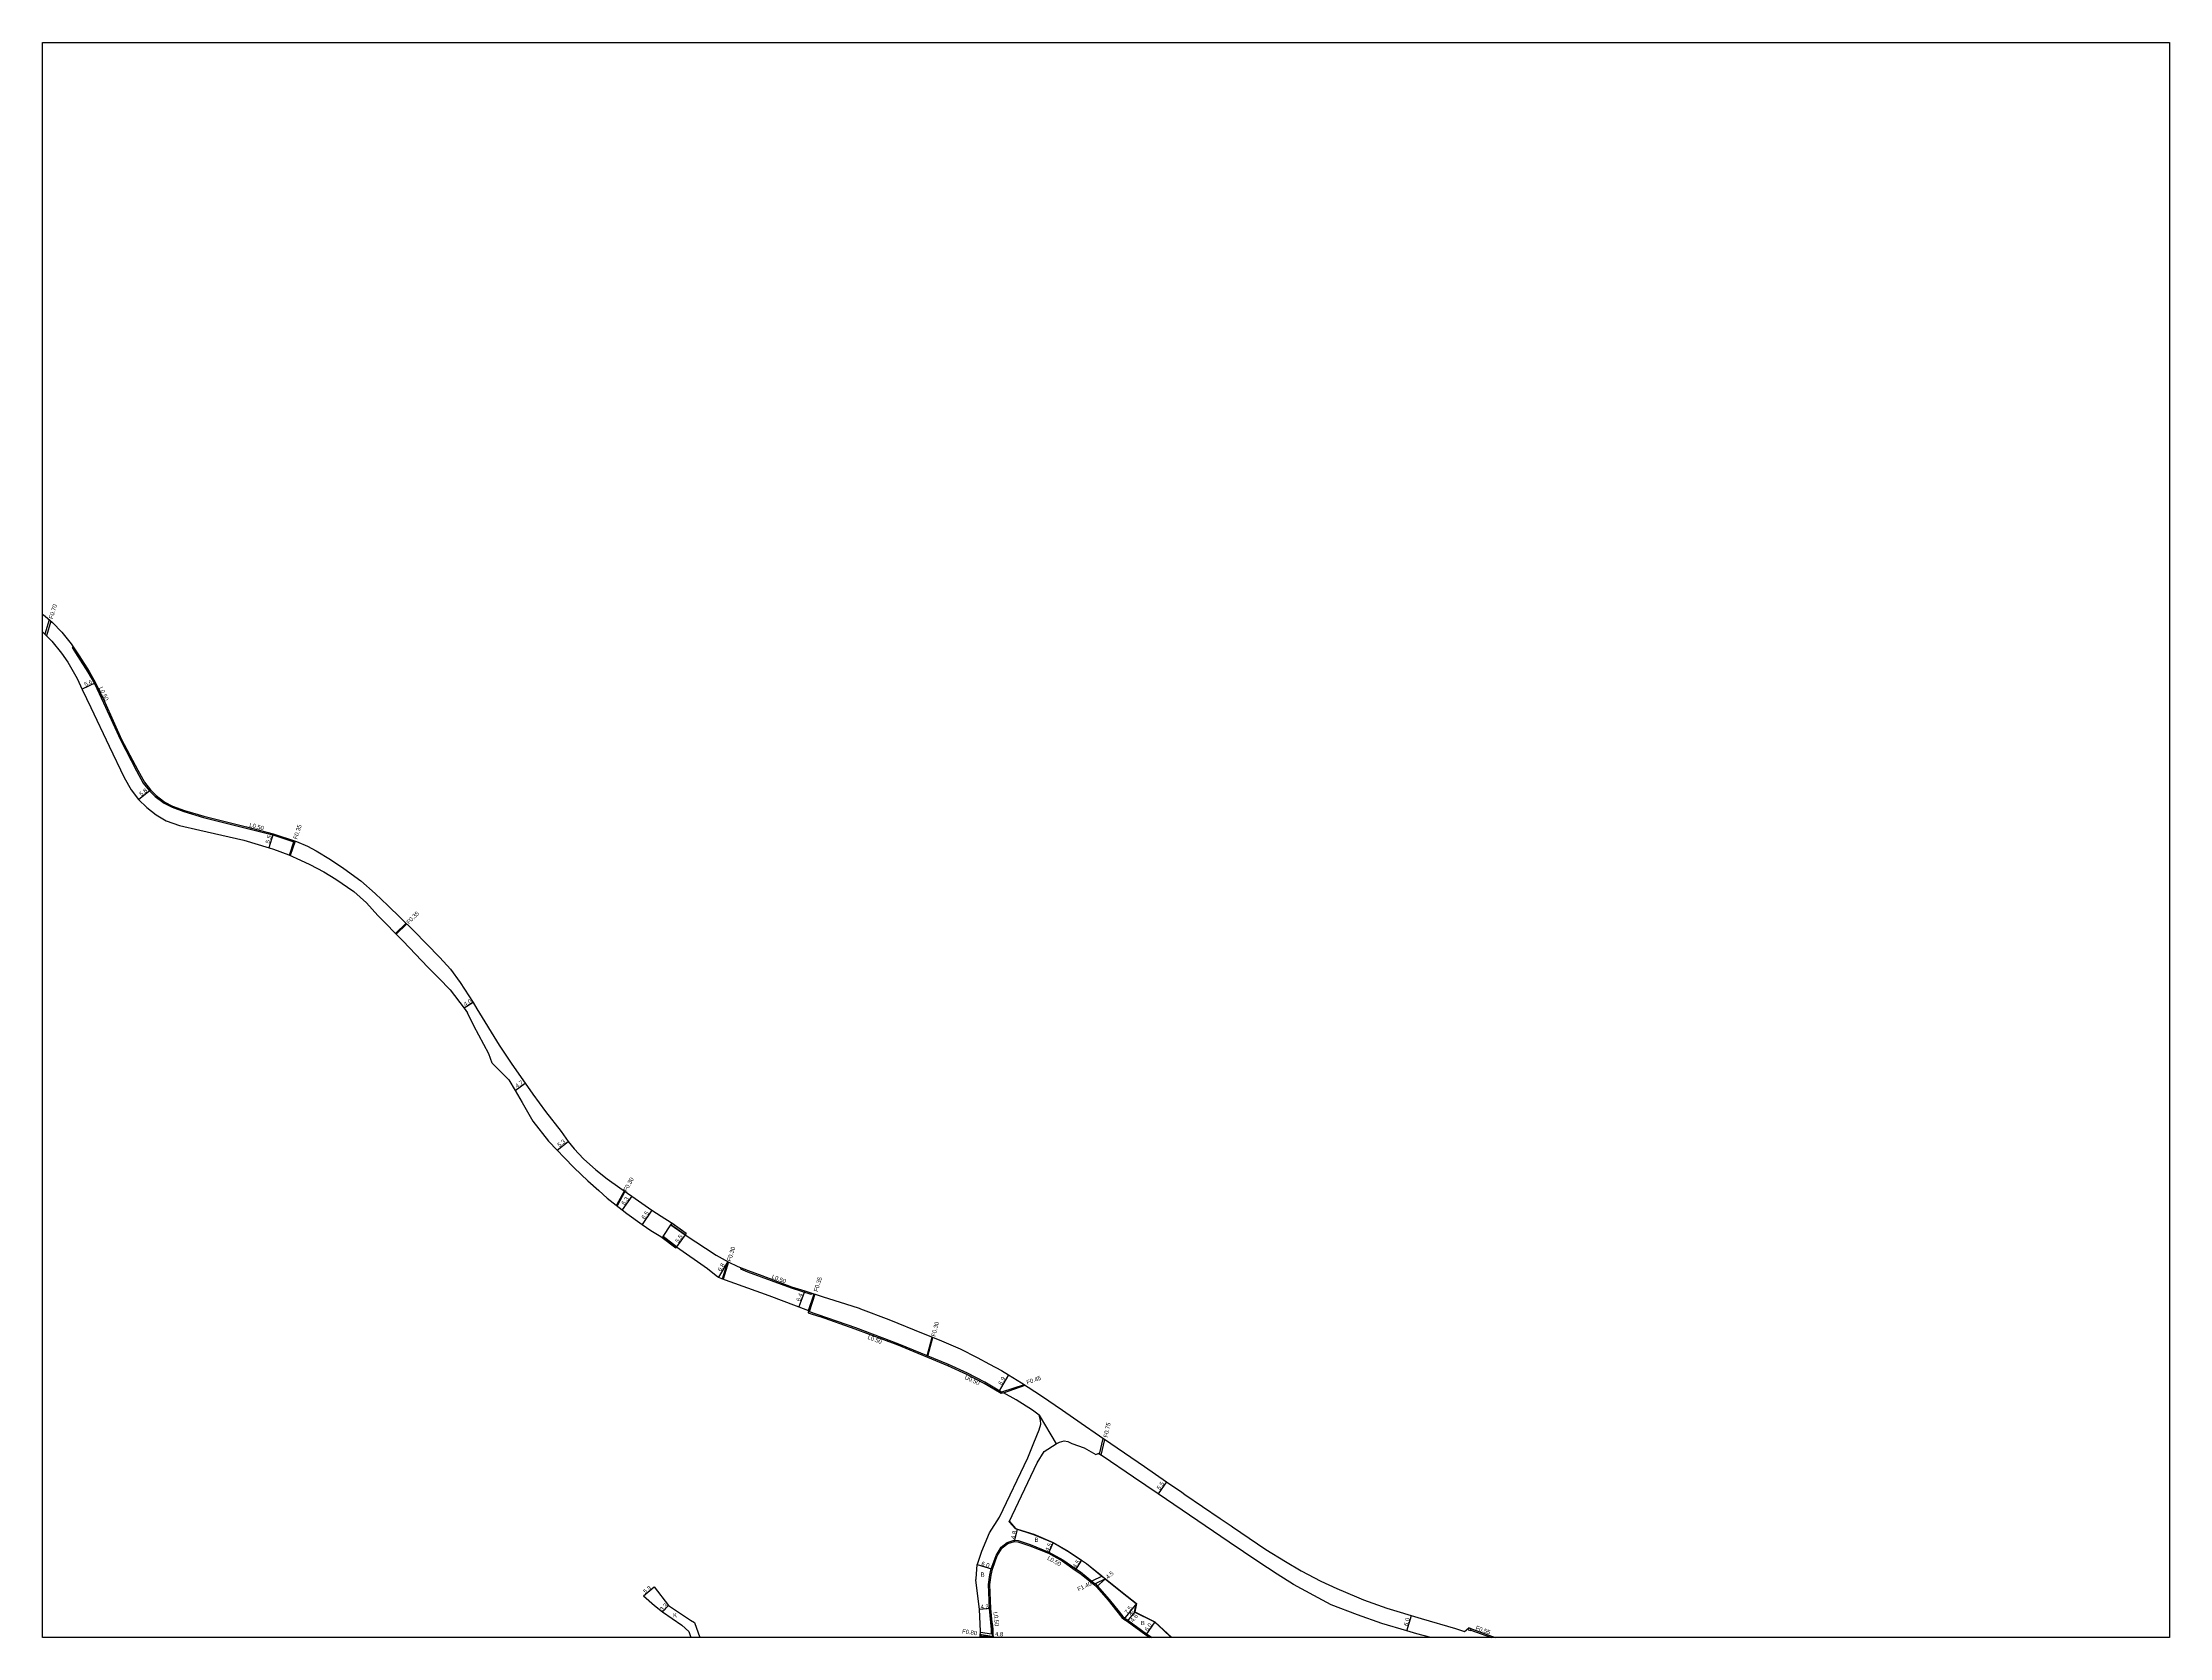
# Model space of a CAD drawing. Header units: metres. Extents: x -19200 to -16000, y -103800 to -102000.
# Drawn here: x -17600 to -16800, y -103200 to -102600 of the extents above; entities that cross this region are included whole.
import ezdxf

# ---------------------------------------------------------------- set-up
doc = ezdxf.new("R2010")
doc.units = ezdxf.units.M
doc.header["$LTSCALE"] = 2.5
for name, color, linetype in [('側溝・桝', 7, 'Continuous'), ('図郭', 7, 'Continuous'), ('幅員', 7, 'Continuous'), ('歩道・分離帯・安全施設', 7, 'Continuous'), ('舗装', 7, 'Continuous'), ('道路', 7, 'Continuous')]:
    doc.layers.add(name, color=color, linetype=linetype)
doc.styles.get("Standard").update_dxf_attribs({"font": ''})
doc.styles.get('Standard').set_extended_font_data('@MS PGothic')

msp = doc.modelspace()

# ---------------------------------------------------------------- linework, layer by layer
at = {"layer": '側溝・桝', "ltscale": 0.5, "flags": 128}
for points in [[(-17597.45, -102817.21), (-17599.1, -102822.61)], [(-17596.91, -102817.67), (-17598.52, -102823.19)], [(-17507.1, -102905.71), (-17505.3, -102900.27)], [(-17504.96, -102900.38), (-17506.82, -102905.84)], [(-17467.19, -102935.19), (-17463.28, -102931.26)], [(-17463.02, -102931.52), (-17466.94, -102935.44)], [(-17381.22, -103032.05), (-17384.14, -103037.42)], [(-17380.95, -103032.23), (-17383.91, -103037.6)], [(-17344.28, -103065.07), (-17342.26, -103058.61)], [(-17341.98, -103058.75), (-17344, -103065.17)], [(-17311.88, -103076.97), (-17309.83, -103070.73)], [(-17309.54, -103070.83), (-17311.63, -103077.45)], [(-17267.32, -103094.01), (-17265.39, -103087.02)], [(-17267.03, -103094.13), (-17265.17, -103087.11)], [(-17259.27, -103097.34), (-17259.47, -103097.8)], [(-17230.76, -103104.92), (-17239.34, -103107.66)], [(-17238.56, -103107.94), (-17230.45, -103105.12)], [(-17202.5, -103131.03), (-17201.09, -103125.09)], [(-17201.81, -103131.46), (-17200.48, -103125.5)], [(-17063.53, -103196.4), (-17063.73, -103197.16), (-17062.84, -103197.44), (-17062.59, -103196.74), (-17063.53, -103196.4)], [(-17062.77, -103197.25), (-17054.95, -103200)], [(-17054.36, -103200), (-17054.27, -103199.75), (-17053.58, -103200)]]:
    msp.add_lwpolyline(points, dxfattribs=at)
at = {"layer": '側溝・桝'}
for points in [[(-17588.4, -102827.48), (-17588.9, -102827.63), (-17586.7, -102830.96), (-17582.95, -102836.84), (-17580.51, -102841.07), (-17577.02, -102848.4), (-17570.71, -102862.36), (-17564.65, -102874.03), (-17562.13, -102878.58), (-17559.78, -102881.47), (-17557.65, -102883.6), (-17554.22, -102886.19), (-17551.26, -102887.7), (-17546.8, -102889.32), (-17539.52, -102891.54), (-17523.37, -102895.53), (-17513.39, -102898.1), (-17505.81, -102900.62), (-17505.6, -102900.17)], [(-17337.36, -103060.87), (-17337.5, -103061.35), (-17334.78, -103062.42), (-17329.66, -103064.27), (-17318.43, -103068.53), (-17311.05, -103070.87), (-17310.14, -103070.64)], [(-17259.27, -103097.34), (-17277.96, -103089.62), (-17294.15, -103083.49), (-17311.96, -103077.33)], [(-17239.4, -103108.2), (-17239.34, -103107.66), (-17245.57, -103104), (-17252.13, -103100.63), (-17259.27, -103097.34)], [(-17243.04, -103198.78), (-17243.09, -103196.97), (-17243.86, -103189.13), (-17244.21, -103180.08), (-17243.72, -103176.48), (-17243.13, -103174.14), (-17241.36, -103169.12), (-17239.38, -103165.98)], [(-17239.38, -103165.98), (-17237.22, -103164.22), (-17234.48, -103163.39), (-17233.05, -103163.49), (-17228.49, -103165.01), (-17221.46, -103167.89), (-17216.25, -103170.78), (-17211.34, -103174.24), (-17209.6, -103175.36), (-17205.29, -103178.81), (-17204.07, -103179.79), (-17203.88, -103179.95), (-17203.26, -103180.59), (-17198.81, -103185.7), (-17195.57, -103189.79), (-17193.72, -103192.16), (-17192.95, -103192.69), (-17191.76, -103193.5), (-17184.79, -103198.6), (-17182.65, -103200)], [(-17201.41, -103176.96), (-17205.29, -103178.81)], [(-17200.25, -103177.96), (-17204.07, -103179.79)], [(-17242.51, -103199.66), (-17242.92, -103199.6), (-17246.89, -103199.04), (-17247.29, -103198.99)], [(-17242.54, -103198.85), (-17243.04, -103198.78), (-17247.26, -103198.18)], [(-17246.93, -103200), (-17246.91, -103199.48), (-17246.89, -103199.04)], [(-17242.93, -103200), (-17242.91, -103199.65), (-17242.92, -103199.6)]]:
    msp.add_lwpolyline(points, dxfattribs=at)
at = {"layer": '図郭'}
msp.add_lwpolyline([(-17600, -102600), (-16800, -102600), (-16800, -103200), (-17600, -103200)], close=True, dxfattribs=at)
at = {"layer": '幅員', "flags": 128}
for points in [[(-17580.07, -102840.84), (-17585.12, -102843.24)], [(-17563.89, -102884.8), (-17559.4, -102881.14)], [(-17513.25, -102897.62), (-17514.84, -102902.89)], [(-17438.03, -102961.15), (-17441.44, -102963.25)], [(-17422.26, -102994.19), (-17418.44, -102991.52)], [(-17406.47, -103016.66), (-17402.33, -103013.36)], [(-17378.35, -103034), (-17382, -103039.13)], [(-17370.8, -103039.27), (-17374.47, -103044.63)], [(-17358.35, -103048.52), (-17361.49, -103053.04)], [(-17342.26, -103058.61), (-17345.74, -103064.4)], [(-17313.27, -103069.64), (-17315.53, -103075.57)], [(-17236.72, -103101.24), (-17240.19, -103107.16)], [(-17177.25, -103141.44), (-17180.34, -103145.99)], [(-17086.8, -103197.53), (-17085.09, -103191.78)]]:
    msp.add_lwpolyline(points, dxfattribs=at)
at = {"layer": '幅員'}
for points in [[(-17234.42, -103163.9), (-17233.24, -103159.25)], [(-17219.85, -103164.23), (-17221.68, -103168.34)], [(-17248.41, -103172.6), (-17242.65, -103174.29)], [(-17209.16, -103170.89), (-17211.62, -103174.66)], [(-17374.01, -103184.35), (-17369.93, -103180.97)], [(-17200.25, -103177.96), (-17203.63, -103180.93)], [(-17364.54, -103187.98), (-17366.82, -103190.38)], [(-17243.36, -103189.1), (-17247.64, -103189.43)], [(-17188.52, -103187.26), (-17193.23, -103193.1)], [(-17189.13, -103190.34), (-17192.04, -103193.91)], [(-17242.51, -103199.66), (-17247.31, -103199.46)], [(-17181.6, -103194.12), (-17185.07, -103199.01)]]:
    msp.add_lwpolyline(points, dxfattribs=at)
at = {"layer": '歩道・分離帯・安全施設'}
for points in [[(-17175.45, -103200), (-17178.41, -103197.2), (-17181.68, -103194.24), (-17189.3, -103190.43), (-17188.68, -103187.32), (-17193.9, -103183.15), (-17200.35, -103178.07), (-17201.5, -103177.07), (-17201.7, -103176.9), (-17207.37, -103172.25), (-17209.25, -103171.01), (-17214.31, -103167.69), (-17219.92, -103164.36), (-17227.19, -103161.34), (-17234.08, -103159.14), (-17236.39, -103156.45)], [(-17242.38, -103200), (-17242.36, -103199.66), (-17242.39, -103198.84), (-17242.44, -103196.93), (-17242.66, -103194.61)]]:
    msp.add_lwpolyline(points, dxfattribs=at)
at = {"layer": '舗装'}
for points in [[(-17188.52, -103187.26), (-17193.23, -103193.1)], [(-17189.13, -103190.34), (-17192.04, -103193.91)]]:
    msp.add_lwpolyline(points, dxfattribs=at)
at = {"layer": '道路'}
for points in [[(-17600, -102815.09), (-17599.04, -102815.85), (-17596.28, -102818.2), (-17592.79, -102821.76), (-17589.28, -102826.15), (-17586.28, -102830.69), (-17582.52, -102836.58), (-17580.07, -102840.84), (-17576.57, -102848.19), (-17570.26, -102862.15), (-17564.21, -102873.79), (-17561.71, -102878.3), (-17559.4, -102881.13), (-17557.32, -102883.22), (-17553.95, -102885.77), (-17551.06, -102887.24), (-17546.64, -102888.84), (-17539.39, -102891.05), (-17523.25, -102895.04), (-17513.25, -102897.62), (-17504.42, -102900.56), (-17500.36, -102902.37), (-17497.09, -102904.07), (-17491.66, -102907.3), (-17486.63, -102910.73), (-17480.26, -102915.42), (-17474.9, -102920.12), (-17470.11, -102924.58), (-17460.42, -102934.06), (-17450.56, -102944.2), (-17446.54, -102948.57), (-17442.86, -102953.61), (-17438.03, -102961.15), (-17436.62, -102963.51), (-17428.19, -102977.16), (-17423.76, -102983.93), (-17415.55, -102995.64), (-17410.77, -103002.09), (-17404.95, -103009.6), (-17402.33, -103013.36), (-17400.06, -103016.18), (-17396.49, -103019.91), (-17391.89, -103024.08), (-17387.63, -103027.42), (-17382.91, -103030.91), (-17378.35, -103034), (-17370.8, -103039.27), (-17367.26, -103041.57), (-17363.56, -103043.93)], [(-17600, -102821.75), (-17599.64, -102822.07), (-17596.51, -102825.18), (-17592.9, -102829.66), (-17590.53, -102833.04), (-17587.03, -102839.22), (-17585.06, -102843.37), (-17581.86, -102850.12), (-17574.92, -102864.71), (-17569.32, -102876.47), (-17566.67, -102881.18), (-17563.89, -102884.8), (-17560.77, -102887.81), (-17557.24, -102890.56), (-17553.46, -102892.76), (-17548.53, -102894.54), (-17540.88, -102896.27), (-17524.31, -102900.04), (-17514.74, -102902.92), (-17513.15, -102903.4), (-17507.39, -102905.59), (-17502.96, -102907.54), (-17499.45, -102909.27), (-17494.23, -102911.98), (-17489.73, -102914.75), (-17482.9, -102919.43), (-17478.11, -102923.63), (-17473.83, -102928.41), (-17464.39, -102938.04), (-17455.1, -102947.84), (-17450.88, -102952), (-17446.65, -102956.42), (-17441.44, -102963.25), (-17440.11, -102964.99)], [(-17424.63, -102990.25), (-17430.92, -102983.99), (-17432.12, -102980.38), (-17437.79, -102969.95), (-17440.11, -102964.99)], [(-17424.63, -102990.25), (-17422.26, -102994.19), (-17419.54, -102998.7), (-17415.55, -103005.72), (-17409.67, -103013.3), (-17406.47, -103016.66), (-17403.79, -103019.47), (-17400.09, -103023.39), (-17394.93, -103028.2), (-17390.78, -103031.8), (-17387.57, -103034.68), (-17382, -103039.13), (-17380.26, -103040.46), (-17374.47, -103044.63), (-17371.22, -103046.9), (-17367.44, -103049.14)], [(-17363.56, -103043.93), (-17363.34, -103044.08), (-17357.95, -103047.86)], [(-17357.95, -103047.86), (-17358.35, -103048.52), (-17346.6, -103056.23), (-17342.15, -103058.67), (-17338.44, -103060.44), (-17334.61, -103061.96), (-17329.49, -103063.81), (-17318.26, -103068.05), (-17313.27, -103069.64), (-17306.42, -103071.82)], [(-17367.44, -103049.14), (-17361.78, -103053.38)], [(-17361.78, -103053.38), (-17361.49, -103053.04), (-17349.94, -103061.22), (-17346.6, -103063.79), (-17345.74, -103064.4), (-17344.66, -103064.94), (-17326.76, -103071.3), (-17311.88, -103076.97), (-17312.08, -103077.84), (-17307.78, -103079.27)], [(-17306.42, -103071.82), (-17297.93, -103074.54), (-17292.9, -103076.15)], [(-17225.18, -103116.43), (-17227.62, -103114.43), (-17233.79, -103110.55), (-17238.56, -103107.94), (-17239.4, -103108.2), (-17245.82, -103104.44), (-17252.35, -103101.08), (-17259.47, -103097.8), (-17278.14, -103090.09), (-17294.32, -103083.96), (-17307.78, -103079.27)], [(-17292.9, -103076.15), (-17292.36, -103076.33), (-17281.74, -103080.35), (-17268.76, -103085.69), (-17262.77, -103088.06), (-17254.82, -103091.46)], [(-17254.82, -103091.46), (-17248.42, -103094.7), (-17243.86, -103097.17), (-17239.36, -103099.63)], [(-17239.36, -103099.63), (-17236.72, -103101.24), (-17231.82, -103104.24), (-17224.23, -103109.07), (-17216.32, -103114.49), (-17209.31, -103119.44), (-17202.45, -103124.15), (-17198.21, -103127.07)], [(-17225.18, -103116.43), (-17218.77, -103127.15), (-17217.54, -103126.55), (-17215.73, -103126.05), (-17214.32, -103126.26), (-17212.79, -103126.98), (-17208.18, -103128.63), (-17203.84, -103131.12), (-17202.94, -103130.76)], [(-17198.21, -103127.07), (-17185.58, -103135.74), (-17177.25, -103141.44), (-17171.47, -103145.4)], [(-17077.76, -103200), (-17083.07, -103198.64), (-17086.8, -103197.53), (-17096.22, -103194.72), (-17105.37, -103191.43), (-17115.31, -103187.68), (-17121.82, -103184.19), (-17129.49, -103180.12), (-17135.63, -103176.24), (-17142.88, -103171.38), (-17153.65, -103164.1), (-17180.36, -103145.98), (-17189.71, -103139.75), (-17201.1, -103131.9), (-17202.94, -103130.76)], [(-17171.47, -103145.4), (-17170.34, -103146.17), (-17157.01, -103155.27), (-17152.98, -103158.02)], [(-17248.41, -103172.6), (-17248.39, -103172.48), (-17246.67, -103167.48), (-17243.82, -103160.66), (-17240, -103154.72)], [(-17236.28, -103156.35), (-17233.99, -103159.01), (-17233.24, -103159.25), (-17227.14, -103161.2), (-17219.85, -103164.23), (-17214.23, -103167.56), (-17209.16, -103170.89), (-17207.28, -103172.13), (-17201.61, -103176.78), (-17201.41, -103176.96), (-17200.25, -103177.96), (-17193.81, -103183.03), (-17188.52, -103187.26), (-17189.13, -103190.34), (-17181.6, -103194.12), (-17178.31, -103197.09), (-17175.23, -103200)], [(-17152.98, -103158.02), (-17152.48, -103158.37), (-17139.85, -103166.91), (-17132.51, -103171.42), (-17126.57, -103174.88), (-17119.16, -103178.81), (-17113.15, -103181.57), (-17109.9, -103182.96), (-17104.94, -103185.09)], [(-17242.53, -103200), (-17242.51, -103199.66), (-17242.54, -103198.85), (-17242.59, -103196.94), (-17243.36, -103189.1), (-17243.71, -103180.1), (-17243.23, -103176.57), (-17242.65, -103174.29), (-17240.9, -103169.34), (-17239, -103166.31)], [(-17239, -103166.31), (-17236.98, -103164.67), (-17234.42, -103163.9), (-17233.15, -103163.99), (-17228.66, -103165.48), (-17221.68, -103168.34), (-17216.51, -103171.21), (-17211.62, -103174.66), (-17209.89, -103175.77), (-17204.22, -103180.31), (-17203.63, -103180.93), (-17199.2, -103186.02), (-17195.97, -103190.1), (-17194.06, -103192.53), (-17193.23, -103193.1), (-17192.04, -103193.91), (-17185.07, -103199.01), (-17183.56, -103200)], [(-17247.33, -103200), (-17247.31, -103199.46), (-17247.29, -103198.99), (-17247.26, -103198.18), (-17247.23, -103197.6), (-17247.64, -103189.43), (-17248.9, -103178.32), (-17248.89, -103177.99), (-17248.41, -103172.6)], [(-17374.01, -103184.35), (-17369.93, -103180.97)], [(-17369.93, -103180.97), (-17364.54, -103187.98), (-17356.31, -103193.46), (-17354.78, -103194.38), (-17352.81, -103200)], [(-17374.01, -103184.35), (-17369.81, -103187.99), (-17366.82, -103190.38), (-17359.48, -103195.36), (-17356.94, -103197.76), (-17356.14, -103200)], [(-17104.94, -103185.09), (-17103.17, -103185.85), (-17094.34, -103189.02), (-17081.41, -103192.88), (-17068.6, -103196.6), (-17065.21, -103197.73), (-17063.53, -103196.4), (-17053.58, -103200)]]:
    msp.add_lwpolyline(points, dxfattribs=at)
at = {"layer": '道路', "ltscale": 0.5, "flags": 128}
for points in [[(-17366.54, -103049.11), (-17363.64, -103044.8), (-17358.35, -103048.52), (-17361.49, -103053.04)], [(-17361.49, -103053.04), (-17361.78, -103053.38), (-17366.89, -103049.55), (-17366.54, -103049.11)]]:
    msp.add_lwpolyline(points, close=True, dxfattribs=at)
msp.add_lwpolyline([(-17363.64, -103044.8), (-17363.2, -103044.19), (-17357.95, -103047.86), (-17358.35, -103048.52), (-17363.64, -103044.8)], dxfattribs=at)
at = {"layer": '道路', "flags": 128}
for points in [[(-17240, -103154.72), (-17229.37, -103132.46), (-17227.13, -103126.81), (-17225.08, -103121.93), (-17224.49, -103119.81), (-17224.65, -103118.24), (-17225.18, -103116.43)], [(-17236.39, -103156.45), (-17225.83, -103134.34), (-17223.27, -103129.98), (-17218.77, -103127.15)]]:
    msp.add_lwpolyline(points, dxfattribs=at)

# ---------------------------------------------------------------- texts
at = {"layer": '側溝・桝'}
for s, rotation, p in [('F0.70', 72.99641, (-17596.14, -102817.01)), ('L0.50', 295.43637, (-17578.86, -102842.81)), ('L0.50', 345.50975, (-17522.34, -102895.02)), ('F0.35', 71.67787, (-17504.26, -102899.88)), ('F0.35', 45.12044, (-17462.19, -102931.78)), ('F0.30', 61.16589, (-17380.23, -103032.44)), ('F0.30', 72.47694, (-17341.09, -103058.69)), ('L0.50', 339.2713, (-17325.88, -103064.9)), ('F0.35', 72.46206, (-17308.46, -103070.08)), ('L0.50', 339.26075, (-17289.81, -103087.65)), ('F0.30', 75.14495, (-17264.2, -103086.94)), ('U0.50', 335.28135, (-17253.32, -103102.67)), ('F0.45', 19.14563, (-17229.6, -103104.85)), ('F0.75', 77.43469, (-17199.45, -103124.88)), ('L0.50', 330.96672, (-17222.26, -103170.61)), ('F1.40', 25.58822, (-17210.32, -103182.67)), ('L0.50', 275.61123, (-17242.32, -103190.35)), ('F0.80', 351.98874, (-17254.19, -103198.42)), ('F0.55', 340.10807, (-17061.13, -103197))]:
    msp.add_text(s, height=1.6, rotation=rotation, dxfattribs=at).set_placement(p)
at = {"layer": '幅員'}
for s, rotation, p in [('5.6', 25.40107, (-17583.86, -102842.36)), ('5.8', 39.16871, (-17562.8, -102883.59)), ('5.5', 73.22961, (-17514.65, -102901.41)), ('4.0', 31.63634, (-17440.99, -102962.68)), ('4.7', 35.02518, (-17421.55, -102993.39)), ('5.3', 38.62771, (-17405.56, -103015.62)), ('6.3', 54.55356, (-17381.12, -103037.46)), ('6.5', 55.60204, (-17373.56, -103042.86)), ('5.5', 55.20777, (-17360.85, -103051.69)), ('6.8', 58.99995, (-17344.87, -103062.48)), ('6.4', 69.13905, (-17315.09, -103073.73)), ('6.9', 59.63663, (-17239.31, -103105.17)), ('5.5', 55.84858, (-17179.72, -103144.63)), ('4.8', 75.78626, (-17234.32, -103163.1)), ('4.5', 66.0213, (-17221.51, -103167.7)), ('6.0', 343.63906, (-17247.03, -103172.9)), ('4.5', 56.88734, (-17211.35, -103174.06)), ('4.5', 41.33646, (-17199.24, -103178.13)), ('5.3', 39.6113, (-17373.27, -103183.61)), ('3.3', 46.50041, (-17366.85, -103190.27)), ('4.3', 4.47072, (-17247.1, -103189.29)), ('7.5', 51.07371, (-17191.96, -103191.36)), ('4.6', 50.74613, (-17189.83, -103194.37)), ('4.8', 357.69837, (-17241.75, -103199.46)), ('6.0', 54.59047, (-17184.34, -103197.81)), ('6.0', 73.3963, (-17086.55, -103195.83))]:
    msp.add_text(s, height=1.6, rotation=rotation, dxfattribs=at).set_placement(p)
at = {"layer": '舗装'}
for s, p in [('B', (-17226.88, -103164.05)), ('B', (-17247.16, -103177.13)), ('K', (-17362.85, -103192.38)), ('K', (-17191.02, -103191.69)), ('B', (-17186.87, -103195.36))]:
    msp.add_text(s, height=1.6, dxfattribs=at).set_placement(p)

doc.saveas('drawing.dxf')
